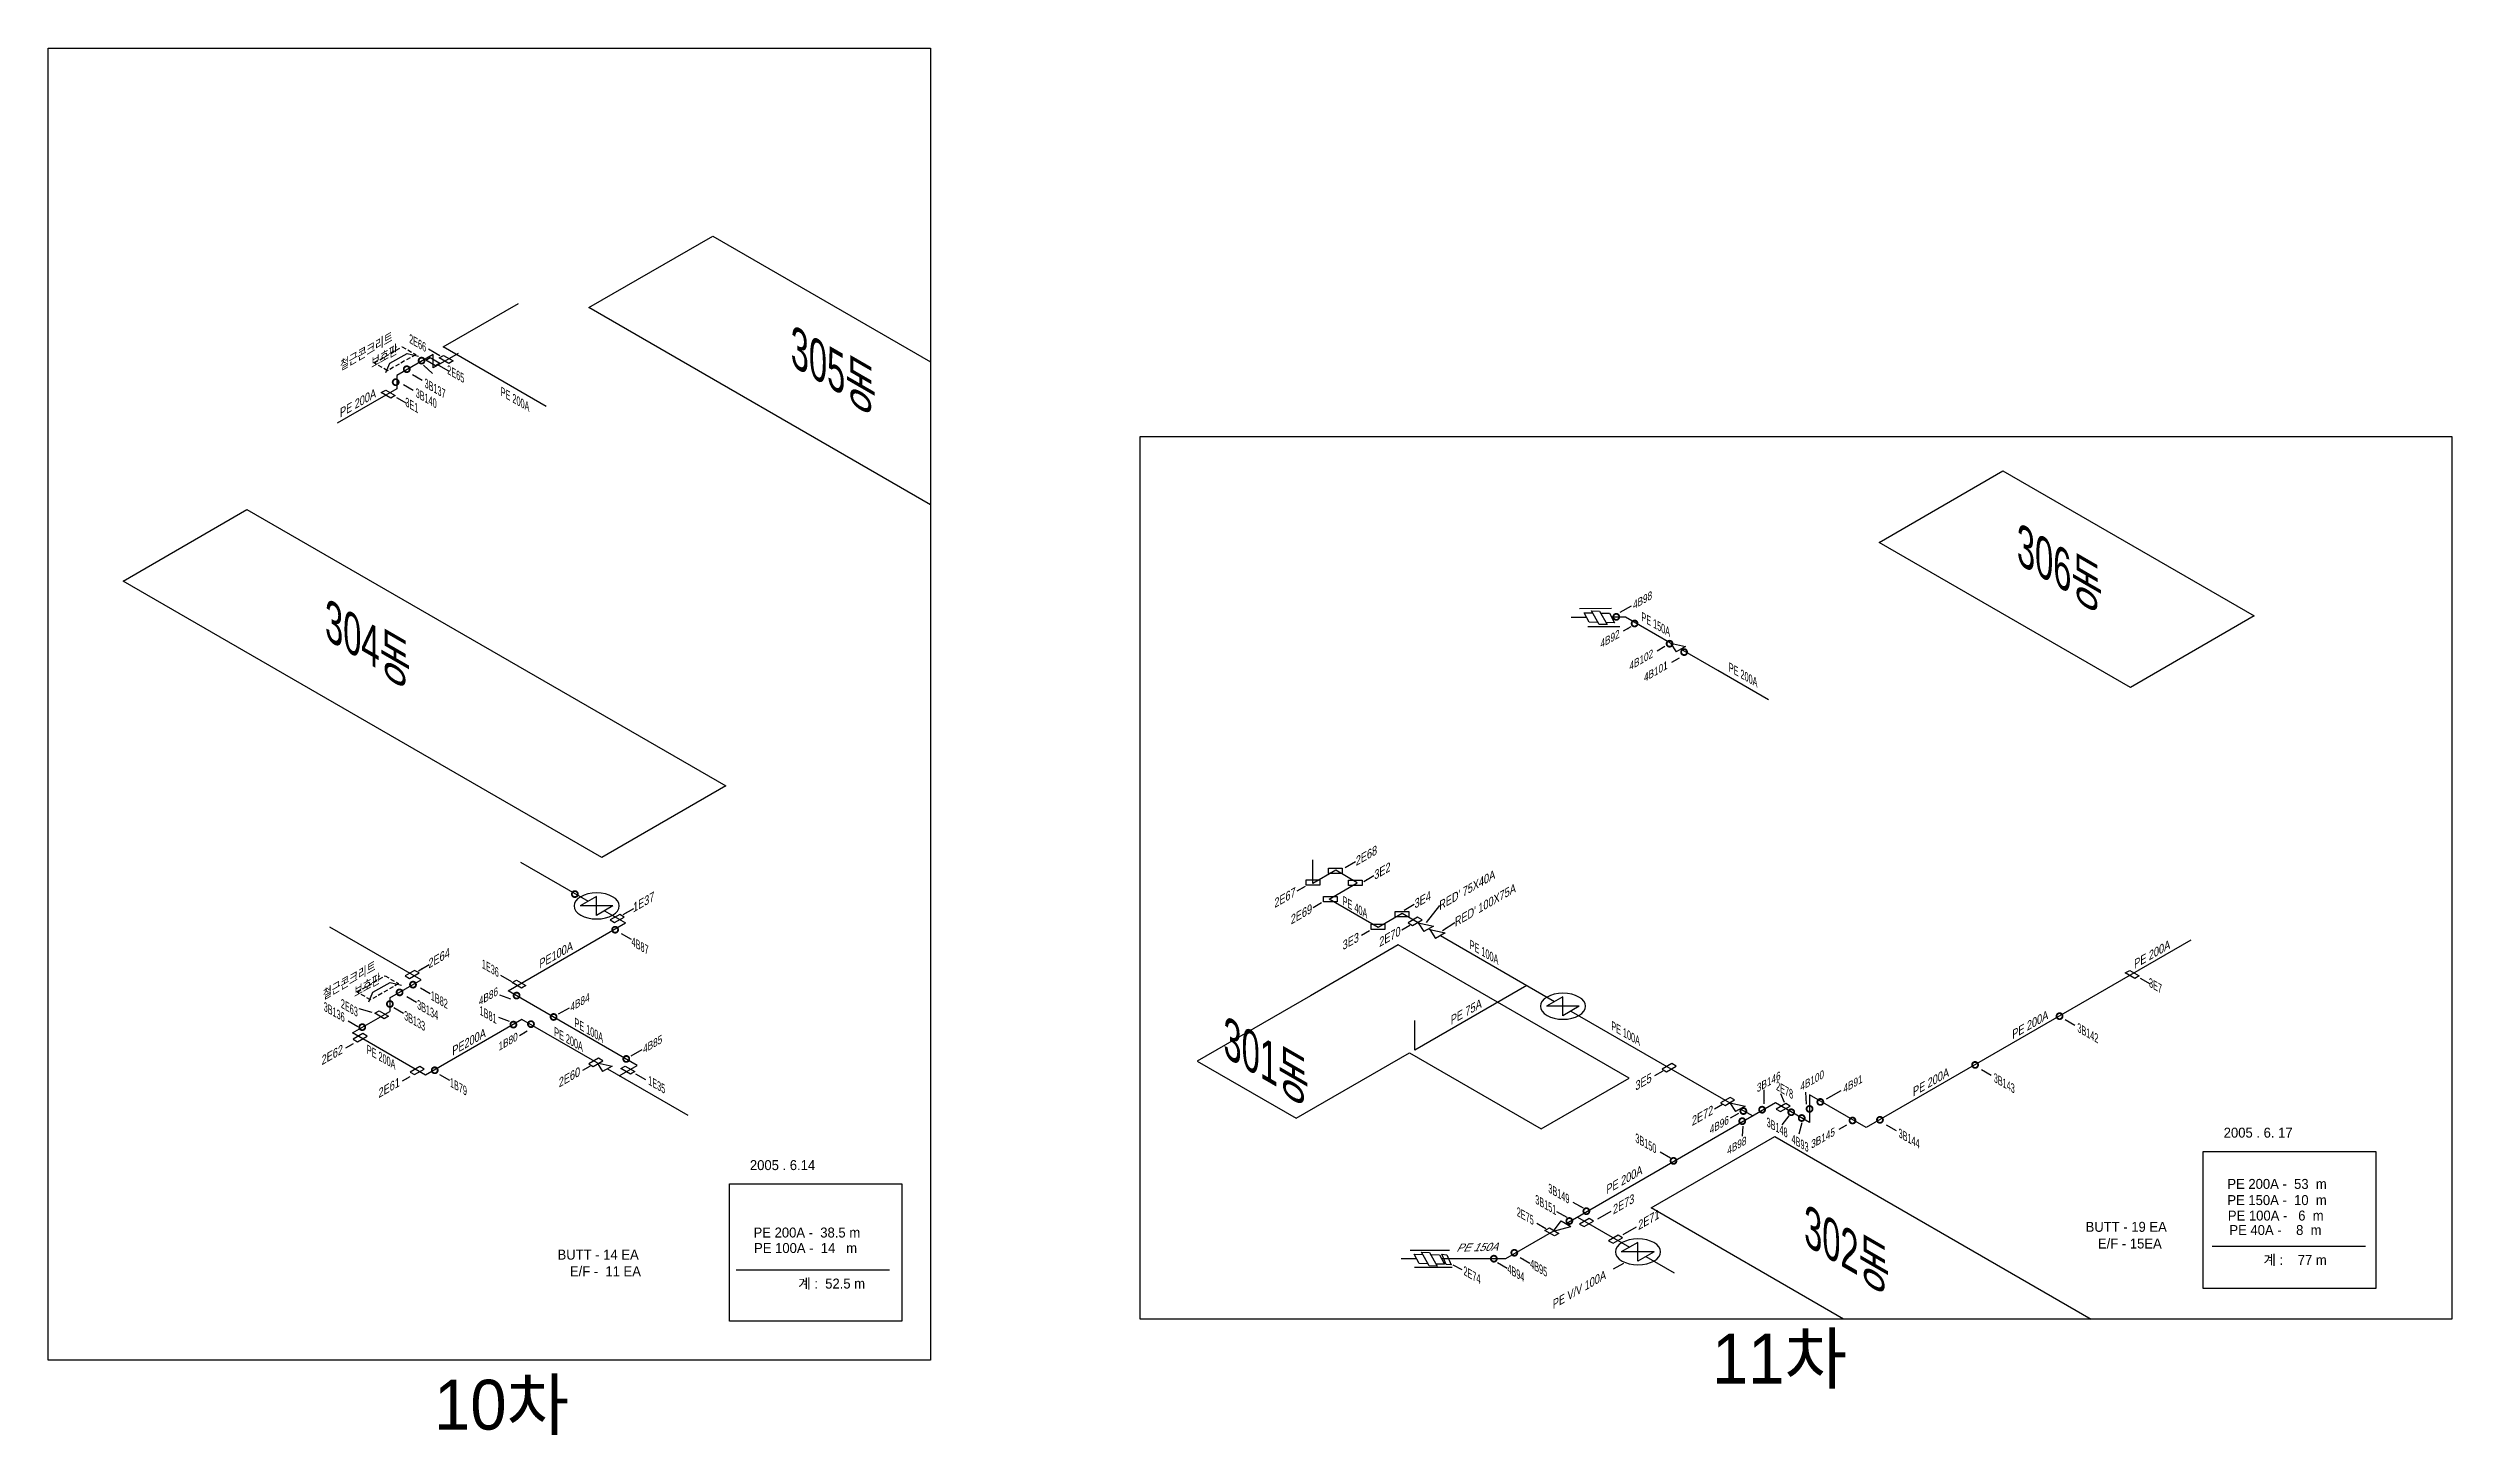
# Model space of a CAD drawing. Extents: x 207357 to 2790028, y 575219 to 1181204.
# Drawn here: x 1790787 to 2150075, y 645585 to 852838 of the extents above; entities that cross this region are included whole.
import ezdxf

# ---------------------------------------------------------------- set-up
doc = ezdxf.new("R2010")
doc.units = 0
doc.header["$LTSCALE"] = 100
doc.linetypes.add('HIDDEN', pattern=[9.525, 6.35, -3.175])
doc.layers.get('0').update_dxf_attribs({"linetype": 'CONTINUOUS'})
for name, color, linetype in [('2차ABF', 4, 'CONTINUOUS'), ('ABF', 4, 'CONTINUOUS'), ('EF', 6, 'CONTINUOUS'), ('GAS', 1, 'CONTINUOUS'), ('GTEXT', 2, 'CONTINUOUS'), ('지시선', 50, 'CONTINUOUS')]:
    doc.layers.add(name, color=color, linetype=linetype)
doc.styles.get("Standard").update_dxf_attribs({"font": 'Dotum.ttf'})
doc.dimstyles.get("Standard").update_dxf_attribs({"dimtxt": 0.18, "dimasz": 0.18, "dimexe": 0.18, "dimexo": 0.0625, "dimgap": 0.09, "dimtad": 0, "dimtih": 1, "dimtoh": 1, "dimdec": 4, "dimzin": 0, "dimdsep": 46, "dimtxsty": 'Standard', "dimcen": 0.09, "dimadec": 0, "dimazin": 0, "dimtfac": 1, "dimtdec": 4, "dimtofl": 0, "dimtmove": 0, "dimatfit": 3, "dimfxl": 0, "dimtolj": 1, "dimtzin": 0, "dimarcsym": 0})

msp = doc.modelspace()

# ---------------------------------------------------------------- texts
at = {"layer": '2차ABF', "oblique": 30}
for s, p in [('4B98', (2027678, 768902)), ('4B92', (2022816, 763124)), ('4B102', (2027150, 759793)), ('4B101', (2029317, 758072)), ('4B86', (1855178, 709707)), ('4B84', (1868860, 708813)), ('1B80', (1858116, 702938)), ('4B85', (1879725, 702559)), ('3B146', (2046199, 696729)), ('4B100', (2052692, 696928)), ('4B91', (2059132, 696640)), ('4B96', (2039144, 690494)), ('4B98', (2041771, 687411)), ('3B145', (2054318, 688330))]:
    msp.add_text(s, height=1079.9, rotation=30, dxfattribs=at).set_placement(p)
at = {"layer": 'ABF', "oblique": 330, "width": 0.8}
for s, p in [('3B140', (1845736, 800737)), ('3B137', (1847058, 802187)), ('4B87', (1878004, 718736)), ('1B82', (1847993, 710650)), ('3B136', (1831985, 709008)), ('3B133', (1844004, 707687)), ('3B134', (1845947, 709322)), ('1B81', (1855289, 708424)), ('3B142', (2094097, 705862)), ('1B79', (1850856, 697672)), ('3B143', (2081601, 698371)), ('3B150', (2028031, 689377)), ('3B148', (2047645, 691750)), ('4B93', (2051382, 689246)), ('3B144', (2067376, 690111)), ('3B149', (2015025, 681868)), ('3B151', (2013072, 680199)), ('4B94', (2008902, 669850)), ('4B95', (2012307, 670591))]:
    msp.add_text(s, height=1196.2, rotation=330, dxfattribs=at).set_placement(p)
at = {"layer": 'EF', "oblique": 330, "width": 0.8}
for s, p in [('2E66', (1844758, 808814)), ('2E65', (1850456, 804182)), ('3E1', (1844194, 799349)), ('1E36', (1855625, 715389)), ('3E7', (2104798, 712596)), ('2E63', (1834554, 709469)), ('1E35', (1880488, 697974)), ('2E78', (2049068, 697173)), ('2E75', (2010310, 678348)), ('2E74', (2002342, 669532))]:
    msp.add_text(s, height=1196.2, rotation=330, dxfattribs=at).set_placement(p)
at = {"layer": 'EF', "oblique": 30}
for s, p in [('2E68', (1986251, 730583)), ('3E2', (1989016, 728496)), ('1E37', (1878227, 723634)), ('2E67', (1974076, 724288)), ('3E4', (1995038, 724198)), ('2E69', (1976534, 721832)), ('3E3', (1984288, 717991)), ('2E70', (1989759, 718472)), ('2E64', (1847648, 715255)), ('2E62', (1831683, 700814)), ('2E61', (1840190, 695903)), ('2E60', (1867126, 697469)), ('3E5', (2028042, 696989)), ('2E72', (2036485, 691726)), ('2E73', (2024691, 678500)), ('2E71', (2028459, 676159))]:
    msp.add_text(s, height=1199.9, rotation=30, dxfattribs=at).set_placement(p)
at = {"layer": 'GAS', "char_height": 2.5, "attachment_point": 1}
for insert in [(1868650, 709348), (1879516, 703094)]:
    msp.add_mtext('\\A1; \\P \\P ', dxfattribs=dict(at, insert=insert))
at = {"layer": 'GTEXT', "oblique": 30}
for s, height, rotation, p in [('철근콘크리트', 1199.9, 30, (1834450, 804590)), ('보호판', 1199.9, 30, (1839093, 804985)), ('PE 200A', 1199.9, 30, (1834431, 797593)), ("RED' 75X40A", 1199.89, 30, (1998723, 723954)), ("RED' 100X75A", 1199.89, 30, (2001061, 721484)), ('PE100A', 1199.9, 30, (1864227, 715224)), ('PE 200A', 1199.9, 30, (2102591, 715203)), ('철근콘크리트', 1199.9, 30, (1831890, 710575)), ('보호판', 1199.9, 30, (1836533, 710969)), ('PE 75A', 1199.9, 30, (2000448, 706831)), ('PE 200A', 1199.9, 30, (2084364, 704679)), ('PE200A', 1199.9, 30, (1851215, 702220)), ('PE 200A', 1199.9, 30, (2069532, 696116)), ('PE 200A', 1199.9, 30, (2023708, 681503)), ('PE 150A', 1199.9, 1.49589, (2001243, 672959)), ('PE V/V 100A', 1199.89, 30, (2015697, 664354))]:
    msp.add_text(s, height=height, rotation=rotation, dxfattribs=at).set_placement(p)
at = {"layer": 'GTEXT', "oblique": 330, "width": 0.8}
for s, height, p in [('305동', 5382.9, (1901789, 805449)), ('PE 200A', 1196.2, (1858448, 800921)), ('306동', 5382.9, (2085056, 775878)), ('304동', 5382.9, (1832184, 764575)), ('PE 150A', 1196.2, (2028933, 767268)), ('PE 200A', 1196.2, (2041996, 759726)), ('PE 40A', 1196.2, (1984290, 724822)), ('PE 100A', 1196.2, (2003277, 718274)), ('PE 100A', 1196.2, (1869464, 706627)), ('301동', 5382.9, (1966464, 702205)), ('PE 200A', 1196.2, (1866436, 705252)), ('PE 100A', 1196.2, (2024434, 706149)), ('PE 200A', 1196.2, (1838428, 702600)), ('302동', 5382.9, (2053253, 674050))]:
    msp.add_text(s, height=height, rotation=330, dxfattribs=at).set_placement(p)
at = {"layer": '지시선'}
for s, height, p in [('2005 . 6. 17', 1490.66, (2115965, 690010)), ('2005 . 6.14', 1490.66, (1895685, 685160)), ('PE 200A -  53  m', 1490.66, (2116511, 682351)), ('PE 150A -  10  m', 1490.66, (2116511, 679935)), ('PE 100A -   6  m', 1490.66, (2116588, 677620)), ('PE 200A -  38.5 m', 1490.66, (1896231, 675085)), ('BUTT - 19 EA', 1490.66, (2095324, 675938)), ('PE 40A -    8  m', 1490.66, (2116816, 675459)), ('BUTT - 14 EA', 1490.66, (1866935, 671782)), ('PE 100A -  14   m', 1490.66, (1896309, 672770)), ('E/F - 15EA', 1490.7, (2097169, 673443)), ('계 :    77 m', 1490.66, (2121904, 670984)), ('E/F -  11 EA', 1490.66, (1868780, 669288)), ('계 :  52.5 m', 1490.66, (1902901, 667457)), ('11차', 7453.3, (2039468, 653268)), ('10차', 7453.3, (1848476, 646378))]:
    msp.add_text(s, height=height, dxfattribs=at).set_placement(p)

# ---------------------------------------------------------------- blocks, each defined once
blk = doc.blocks.new('E')
at = {"layer": 'EF'}
for p, q in [((266, 588), (-1165, -238)), ((-508, -618), (924, 208)), ((924, 208), (266, 588)), ((-1165, -238), (-508, -618))]:
    blk.add_line(p, q, dxfattribs=at)

# ---------------------------------------------------------------- linework, layer by layer
for p, q in [((1871614, 814069), (1890122, 824754)), ((1890122, 824754), (1922682, 805955)), ((1922682, 784585), (1871614, 814069)), ((2064451, 778972), (2082958, 789657)), ((2082958, 789657), (2120524, 767969)), ((1802010, 773194), (1820517, 783879)), ((1820517, 783879), (1892078, 742563)), ((2102016, 757283), (2064451, 778972)), ((1873571, 731878), (1802010, 773194)), ((2120524, 767969), (2102016, 757283)), ((1892078, 742563), (1873571, 731878)), ((1992584, 718806), (1979458, 711228)), ((2027094, 698882), (1992584, 718806)), ((1979458, 711228), (1962532, 701455)), ((1962532, 701455), (1977338, 692907)), ((1977338, 692907), (1994264, 702680)), ((1994264, 702680), (2013968, 691303)), ((2013968, 691303), (2027094, 698882)), ((2030380, 679507), (2048888, 690193)), ((2048888, 690193), (2096167, 662896)), ((2059152, 662896), (2030380, 679507))]:
    msp.add_line(p, q)
at = {"layer": 'ABF', "const_width": 271}
for points in [[(1843951, 804853, -1), (1844842, 804853, -1)], [(1846168, 806132, -1), (1847059, 806132, -1)], [(1842296, 802911, -1), (1843187, 802911, -1)], [(2024729, 767841, -1), (2025621, 767841, -1)], [(2027468, 766846, -1), (2028360, 766846, -1)], [(2032698, 763826, -1), (2033589, 763826, -1)], [(2034871, 762571, -1), (2035763, 762571, -1)], [(1869077, 726406, -1), (1869968, 726406, -1)], [(1875096, 721083, -1), (1875987, 721083, -1)], [(1842881, 711717, -1), (1843772, 711717, -1)], [(1844886, 712875, -1), (1845777, 712875, -1)], [(1860364, 711242, -1), (1861256, 711242, -1)], [(1841428, 709983, -1), (1842319, 709983, -1)], [(1865899, 708046, -1), (1866790, 708046, -1)], [(2090982, 708166, -1), (2091873, 708166, -1)], [(1837296, 706525, -1), (1838187, 706525, -1)], [(1859890, 706902, -1), (1860782, 706902, -1)], [(1862519, 706972, -1), (1863411, 706972, -1)], [(1848135, 700079, -1), (1849026, 700079, -1)], [(1876761, 701775, -1), (1877652, 701775, -1)], [(2078364, 700881, -1), (2079255, 700881, -1)], [(2043724, 693984, -1), (2044616, 693984, -1)], [(2046526, 694187, -1), (2047417, 694187, -1)], [(2050884, 693808, -1), (2051775, 693808, -1)], [(2052447, 692944, -1), (2053338, 692944, -1)], [(2053619, 694305, -1), (2054511, 694305, -1)], [(2055231, 695346, -1), (2056122, 695346, -1)], [(2043559, 692474, -1), (2044450, 692474, -1)], [(2060038, 692571, -1), (2060929, 692571, -1)], [(2064144, 692671, -1), (2065035, 692671, -1)], [(2033284, 686542, -1), (2034176, 686542, -1)], [(2020260, 679022, -1), (2021151, 679022, -1)], [(2017718, 677555, -1), (2018609, 677555, -1)], [(2006434, 671923, -1), (2007325, 671923, -1)], [(2009493, 672806, -1), (2010384, 672806, -1)]]:
    msp.add_lwpolyline(points, format="xyb", close=True, dxfattribs=at)
at = {"layer": 'EF'}
for points in [[(1982175, 730273), (1984216, 730273), (1984216, 729463), (1982175, 729463)], [(1978851, 728527), (1980892, 728527), (1980892, 727717), (1978851, 727717)], [(1981408, 726057), (1983449, 726057), (1983449, 725247), (1981408, 725247)], [(1985158, 728485), (1987199, 728485), (1987199, 727675), (1985158, 727675)], [(1992148, 723800), (1994189, 723800), (1994189, 722990), (1992148, 722990)], [(1988525, 721927), (1990566, 721927), (1990566, 721116), (1988525, 721116)]]:
    msp.add_lwpolyline(points, close=True, dxfattribs=at)
at = {"layer": 'GAS'}
for p, q in [((1849838, 808169), (1861120, 814682)), ((1848365, 807054), (1842890, 803893)), ((1852072, 807174), (1848365, 805034)), ((1848365, 805034), (1848365, 807054)), ((1865246, 799273), (1849838, 808169)), ((1842890, 801922), (1834011, 796796)), ((1842890, 803893), (1842890, 801922)), ((2020739, 767765), (2018414, 767762)), ((2026578, 767772), (2024477, 767770)), ((2033288, 763898), (2026578, 767772)), ((2040359, 759816), (2034837, 763004)), ((2047935, 755442), (2040359, 759816)), ((1861380, 731195), (1871521, 725339)), ((1979830, 728000), (1979830, 731528)), ((1983239, 729969), (1979830, 728000)), ((1986472, 728102), (1983239, 729969)), ((1982258, 725669), (1986472, 728102)), ((1873967, 723927), (1877114, 722111)), ((1989607, 721426), (1982258, 725669)), ((1993184, 723491), (1989607, 721426)), ((1995574, 722111), (1993184, 723491)), ((1846531, 713588), (1832888, 721465)), ((1859535, 711961), (1877114, 722111)), ((1997123, 721216), (1997332, 721096)), ((1998881, 720201), (2015948, 710348)), ((2111051, 719533), (2062520, 691513)), ((1841847, 710883), (1846531, 713588)), ((1878844, 700813), (1859535, 711961)), ((2011811, 712736), (1995061, 703065)), ((1836275, 705655), (1841847, 708872)), ((1841847, 710883), (1841847, 708872)), ((2018394, 708935), (2042166, 695211)), ((1847201, 699347), (1836275, 705655)), ((1861604, 707663), (1847201, 699347)), ((1872835, 701178), (1861604, 707663)), ((1995061, 703065), (1995061, 707500)), ((1876155, 699261), (1878844, 700813)), ((1874385, 700283), (1886395, 693349)), ((2048960, 695212), (2017669, 677146)), ((2043716, 694316), (2045562, 693250)), ((2054081, 692256), (2048960, 695212)), ((2054081, 696385), (2054081, 692256)), ((2062520, 691513), (2054081, 696385)), ((2015784, 676058), (2008610, 671916)), ((2019382, 678135), (2027154, 673648)), ((1995339, 671899), (1993014, 671896)), ((2008610, 671916), (1999077, 671904)), ((2029601, 672235), (2033822, 669798))]:
    msp.add_line(p, q, dxfattribs=at)
at = {"layer": 'GTEXT', "linetype": 'HIDDEN'}
for p, q in [((1839524, 805785), (1843715, 808205)), ((1841541, 804620), (1839524, 805785)), ((1845733, 807040), (1841541, 804620)), ((1843715, 808205), (1845733, 807040)), ((1836963, 711769), (1841155, 714189)), ((1838981, 710604), (1836963, 711769)), ((1843173, 713024), (1838981, 710604)), ((1841155, 714189), (1843173, 713024))]:
    msp.add_line(p, q, dxfattribs=at)
at = {"layer": 'GTEXT'}
for p, q in [((1841290, 804345), (1841879, 805755)), ((1841879, 805755), (1844469, 807210)), ((1844469, 807210), (1846149, 806800)), ((2024480, 769066), (2019702, 769060)), ((2021130, 767048), (2020359, 768462)), ((2020359, 768462), (2021657, 768431)), ((2025700, 766364), (2020922, 766358)), ((2022428, 767017), (2021130, 767048)), ((2022597, 766707), (2021487, 768743)), ((2021487, 768743), (2022682, 768714)), ((2023792, 766678), (2022597, 766707)), ((2022682, 768714), (2023792, 766678)), ((2022852, 768401), (2024150, 768370)), ((2024921, 766956), (2023623, 766987)), ((2024150, 768370), (2024921, 766956)), ((2033288, 763898), (2035546, 763413)), ((2033288, 763898), (2034128, 762594)), ((2035546, 763413), (2034128, 762594)), ((1872744, 726046), (1870298, 724633)), ((1872744, 723221), (1872744, 726046)), ((1875190, 724633), (1870298, 724633)), ((1875190, 724633), (1872744, 723221)), ((1995574, 722111), (1997833, 721626)), ((1995574, 722111), (1996414, 720807)), ((1997833, 721626), (1996414, 720807)), ((1997332, 721096), (1998172, 719792)), ((1997332, 721096), (1999591, 720611)), ((1999591, 720611), (1998172, 719792)), ((1838730, 710329), (1839319, 711739)), ((1839319, 711739), (1841908, 713194)), ((1841908, 713194), (1843588, 712784)), ((2017171, 711054), (2014725, 709642)), ((2019617, 709642), (2014725, 709642)), ((2017171, 708229), (2017171, 711054)), ((2019617, 709642), (2017171, 708229)), ((1872835, 701178), (1875094, 700693)), ((1872835, 701178), (1873676, 699874)), ((1875094, 700693), (1873676, 699874)), ((2042166, 695211), (2043006, 693907)), ((2042166, 695211), (2044425, 694726)), ((2044425, 694726), (2043006, 693907)), ((2015784, 676058), (2016960, 677556)), ((2015784, 676058), (2018378, 676737)), ((2016960, 677556), (2018378, 676737)), ((2000249, 673156), (1994388, 673149)), ((1995730, 671183), (1994959, 672597)), ((1994959, 672597), (1996258, 672565)), ((1997197, 670842), (1996087, 672877)), ((1996087, 672877), (1997282, 672848)), ((1997282, 672848), (1998392, 670813)), ((1997452, 672536), (1998750, 672504)), ((1998750, 672504), (1999521, 671090)), ((2028378, 674354), (2025931, 672942)), ((2030824, 672942), (2025931, 672942)), ((2028378, 671529), (2028378, 674354)), ((2030824, 672942), (2028378, 671529)), ((2114240, 673802), (2137180, 673802)), ((1893619, 670275), (1916559, 670275)), ((2000663, 670592), (1995009, 670585)), ((1997029, 671151), (1995730, 671183)), ((1998392, 670813), (1997197, 670842)), ((1999521, 671090), (1998223, 671122))]:
    msp.add_line(p, q, dxfattribs=at)
for points in [[(1922682, 852838), (1922682, 656765), (1790787, 656765), (1790787, 852838)], [(2150075, 662896), (1954001, 662896), (1954001, 794791), (2150075, 794791)], [(2112898, 687949), (2138680, 687949), (2138680, 667444), (2112898, 667444)], [(1892618, 683098), (1918400, 683098), (1918400, 662593), (1892618, 662593)]]:
    msp.add_lwpolyline(points, close=True, dxfattribs=at)
at = {"layer": 'GTEXT', "ltscale": 0.6, "extrusion": (0, 0, -1)}
for centre in [(1872785, 724638), (2017212, 709646), (2028419, 672946)]:
    msp.add_ellipse(centre, major_axis=(-3376, 0), ratio=0.5773503, dxfattribs=at)

# ---------------------------------------------------------------- block references
at = {"layer": 'GAS', "xscale": -1}
for p in [(1848170, 805995), (1850154, 806316), (1841519, 801138), (2102178, 714417), (1861053, 712975), (1840525, 708391), (1877311, 700116), (2015438, 675943)]:
    msp.add_blockref('E', p, dxfattribs=at)
at = {"layer": 'GAS'}
for p in [(1875955, 722776), (1995221, 722355), (1845306, 714411), (1837567, 704963), (1846073, 700052), (1872773, 701276), (2033198, 700483), (2041943, 695434), (2050232, 694521), (2020861, 677340), (2025200, 674835)]:
    msp.add_blockref('E', p, dxfattribs=at)
at = {"layer": 'GAS', "xscale": -1, "rotation": 143.4927663217757}
msp.add_blockref('E', (1999904, 671700), dxfattribs=at)

msp.set_redraw_order([(e.dxf.handle, doc.entitydb.next_handle()) for e in msp.query("TEXT MTEXT ATTDEF DIMENSION ARC_DIMENSION")])  # texts and dimensions are drawn at this point

# ---------------------------------------------------------------- leaders
at = {"layer": 'GAS', "color": 2}
for points in [[(1846904, 805432), (1848243, 804231)], [(1849351, 806838), (1847637, 807828)], [(1849142, 805432), (1850615, 804582)], [(1843887, 802563), (1845359, 801713)], [(1845249, 804071), (1846721, 803221)], [(1842880, 800599), (1844352, 799749)], [(2025776, 768520), (2027443, 769482)], [(2027371, 766339), (2026228, 765679)], [(2032427, 763396), (2031284, 762736)], [(2034594, 761675), (2033451, 761015)], [(1876720, 723343), (1878342, 724279)], [(1996789, 722167), (1998781, 724687)], [(1876449, 720507), (1877921, 719657)], [(1999205, 720972), (2001050, 722167)], [(1846142, 714964), (1847763, 715900)], [(1846437, 712421), (1847910, 711571)], [(1860089, 713298), (1858468, 714234)], [(2103485, 713847), (2104957, 712997)], [(1839226, 708699), (1837284, 709284)], [(1842449, 709457), (1843921, 708607)], [(1844392, 711092), (1845864, 710242)], [(1859764, 707375), (1858141, 707963)], [(1859950, 710721), (1858327, 711309)], [(1867079, 708490), (1868700, 709426)], [(1837060, 706594), (1835622, 707424)], [(1862404, 705905), (1861260, 705245)], [(2092247, 707688), (2093719, 706838)], [(1836366, 704029), (1835223, 703369)], [(1871809, 700684), (1870666, 700024)], [(1877944, 702236), (1879566, 703172)], [(1844873, 699118), (1843729, 698458)], [(1849301, 699443), (1850773, 698593)], [(1878609, 699545), (1880082, 698695)], [(2056580, 695795), (2058771, 697060)], [(2079751, 700197), (2081224, 699347)], [(2059599, 691889), (2058456, 691229)], [(2065526, 691937), (2066998, 691087)], [(2022420, 677878), (2024420, 679033)], [(2026188, 675537), (2028189, 676692)], [(2010806, 672112), (2012278, 671262)], [(2000749, 671022), (2002073, 670295)], [(2007402, 671371), (2008874, 670521)], [(2026238, 671227), (2024697, 670337)]]:
    msp.add_leader(points, dimstyle='Standard', override={"dimtxt": 2.5, "dimasz": 600, "dimexe": 1.25, "dimexo": 0.625, "dimgap": 0.625, "dimtad": 1, "dimtih": 0, "dimtoh": 0, "dimzin": 8, "dimcen": 2.5, "dimclrd": 2, "dimclre": 2, "dimtofl": 1}, dxfattribs=at)
at = {"layer": 'GAS'}
for points in [[(1984667, 730394), (1986183, 731269)], [(1978653, 727540), (1977432, 726835)], [(1987433, 728307), (1988948, 729182)], [(1981110, 725084), (1979890, 724379)], [(1993454, 724009), (1994970, 724884)], [(1988314, 720925), (1987093, 720220)], [(1994336, 721723), (1993115, 721018)], [(2032110, 699947), (2030890, 699242)], [(2047294, 695041), (2047294, 697137)], [(2041062, 694977), (2039841, 694272)], [(2043441, 693604), (2042220, 692899)], [(2050341, 695241), (2049791, 696538)], [(2053598, 694998), (2053502, 696823)], [(2044101, 691704), (2044016, 690209)], [(2050944, 693260), (2049941, 691940)], [(2052903, 692213), (2052447, 690529)], [(2033278, 686963), (2031739, 687851)], [(2020272, 679454), (2018733, 680342)], [(2014632, 676384), (2013286, 677161)], [(2017851, 678056), (2016312, 678944)]]:
    msp.add_leader(points, dimstyle='Standard', override={"dimtxt": 2.5, "dimasz": 600, "dimexe": 1.25, "dimexo": 0.625, "dimgap": 0.625, "dimtih": 0, "dimtoh": 0, "dimzin": 8, "dimlunit": 6, "dimcen": 2.5, "dimclrd": 2, "dimclre": 2, "dimtofl": 1}, dxfattribs=at)

doc.saveas('drawing.dxf')
